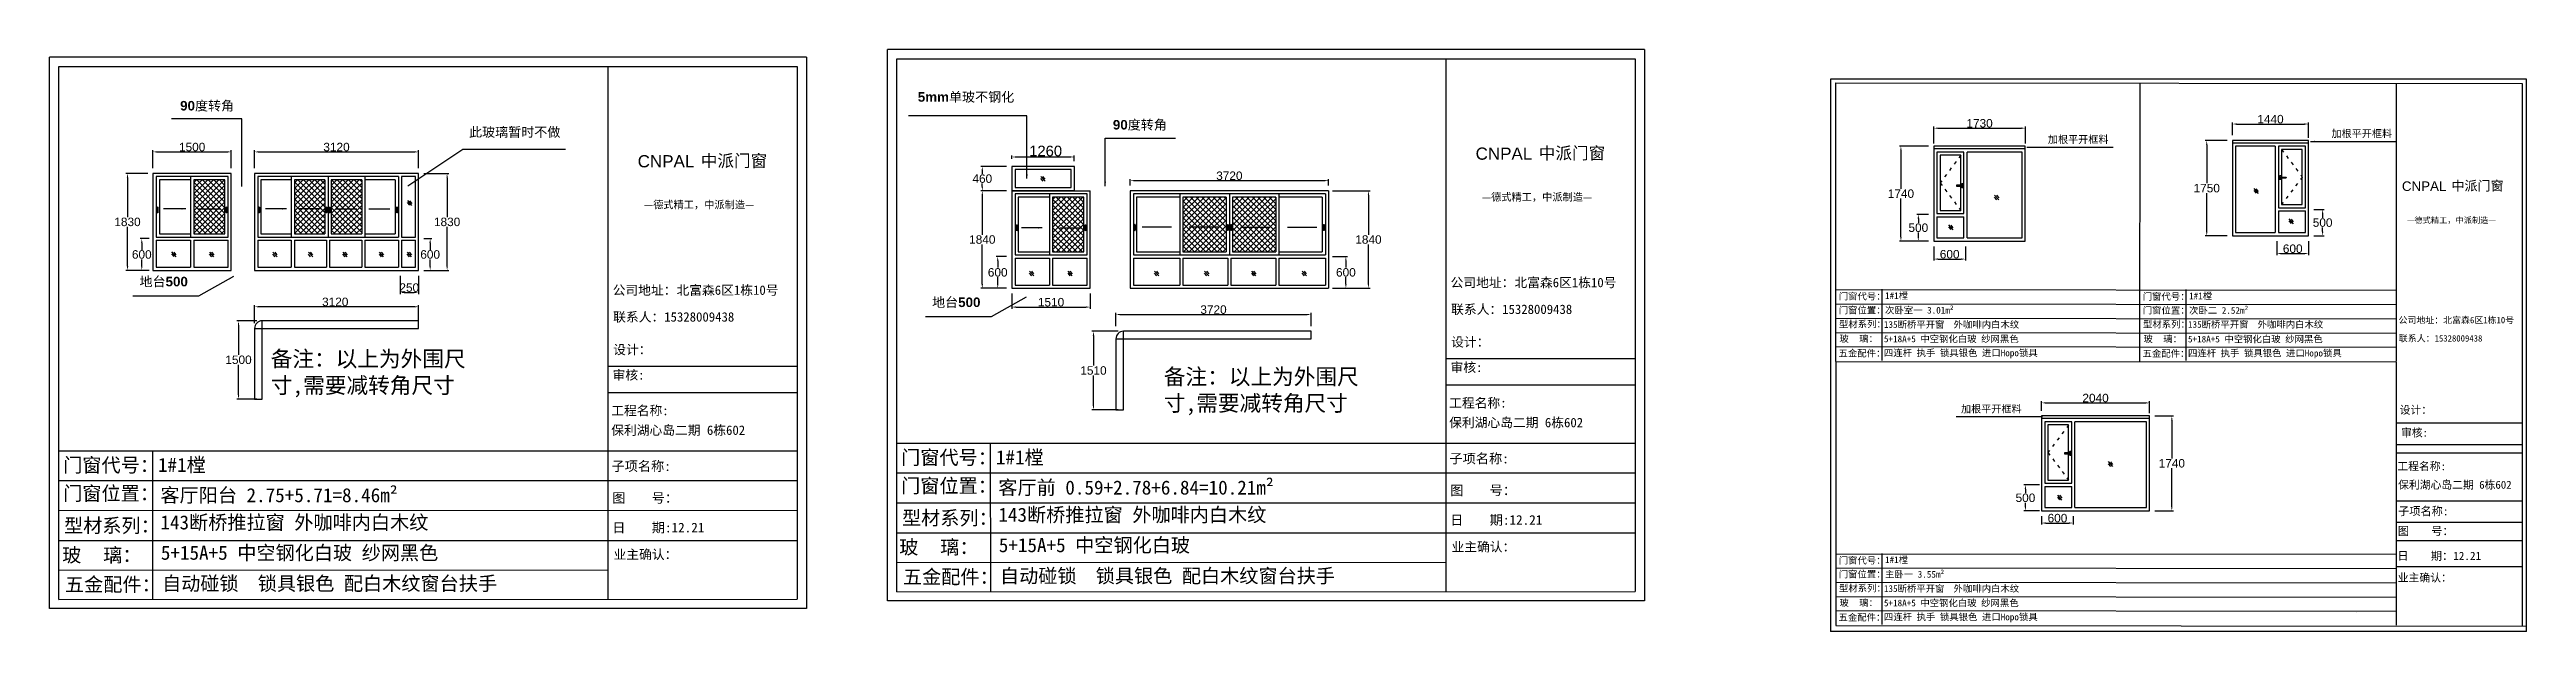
# Model space of a CAD drawing. Header units: inches. Extents: x -138455 to 599497, y -747149 to 13167.
# Drawn here: x 185645 to 232453, y -626098 to -615115 of the extents above; entities that cross this region are included whole.
import ezdxf

# ---------------------------------------------------------------- set-up
doc = ezdxf.new("R2010")
doc.units = ezdxf.units.IN
doc.header["$MEASUREMENT"] = 0
doc.header["$PDMODE"] = 35
doc.header["$PDSIZE"] = -3
doc.linetypes.add('ACAD_ISO03W100', pattern=[30, 12, -18])
doc.layers.add('0 @ 1', color=7, linetype='Continuous')
doc.styles.add('Annotative', font='arialbd.ttf')
doc.styles.add('MtXpl_', font='')
doc.styles.get("Standard").update_dxf_attribs({"font": 'arial.ttf'})
doc.styles.get('MtXpl_').set_extended_font_data('SimSun')
doc.dimstyles.get("Standard").update_dxf_attribs({"dimtxt": 80, "dimasz": 70, "dimexe": 40, "dimexo": 80, "dimgap": 0, "dimtad": 1, "dimtih": 1, "dimtoh": 1, "dimdec": 0, "dimzin": 0, "dimdsep": 46, "dimtxsty": 'Standard', "dimcen": 0.09, "dimadec": 0, "dimazin": 0, "dimtfac": 1, "dimtdec": 0, "dimtofl": 0, "dimtmove": 0, "dimatfit": 3, "dimfxl": 0, "dimtolj": 1, "dimtzin": 0, "dimarcsym": 0})

msp = doc.modelspace()

# ---------------------------------------------------------------- texts
at = {"style": 'MtXpl_'}
for s, height, p in [('中派门窗', 229.91, (213788.1, -617184)), ('中派门窗', 229.91, (197952.8, -617328)), ('—德式精工，中派制造—', 141.486, (212714.6, -617968.5)), ('中派门窗', 180.36, (231036, -617775.9)), ('—德式精工，中派制造—', 141.486, (196879.3, -618112.5)), ('—德式精工，中派制造—', 110.99, (230193.9, -618391.3)), ('公司地址：北富森6区1栋10号', 176.858, (196286.5, -619744)), ('公司地址：北富森6区1栋10号', 176.858, (212121.7, -619600)), ('联系人：15328009438', 176.858, (196296.1, -620249.5)), ('联系人：15328009438', 176.858, (212131.4, -620105.6)), ('公司地址：北富森6区1栋10号', 120.577, (230035.5, -620282)), ('设计：', 176.86, (196296.4, -620865.4)), ('设计：', 176.86, (212131.6, -620721.5)), ('联系人：15328009438', 120.577, (230042, -620626.7)), ('审核:', 176.86, (196285, -621344.9)), ('审核:', 176.86, (212120.3, -621201)), ('工程名称:', 176.86, (196259.2, -622016.2)), ('保利湖心岛二期 6栋602', 176.858, (212094.5, -622243.6)), ('工程名称:', 176.86, (212094.5, -621872.3)), ('设计：', 149.85, (230055.7, -621990.7)), ('保利湖心岛二期 6栋602', 176.858, (196259.2, -622387.5)), ('审核:', 149.85, (230081.6, -622421.2)), ('子项名称:', 182.76, (196264.9, -623070)), ('子项名称:', 182.76, (212100.1, -622926)), ('工程名称:', 149.85, (230012.9, -623054.5)), ('图    号：', 182.76, (196278, -623669.3)), ('图    号：', 182.76, (212113.3, -623525.4)), ('保利湖心岛二期 6栋602', 149.846, (230027.5, -623405)), ('日    期:12.21', 182.755, (212113.9, -624085.3)), ('子项名称:', 154.84, (230028.4, -623905.4)), ('日    期:12.21', 182.755, (196278.6, -624229.2)), ('业主确认：', 176.86, (212138.4, -624589.4)), ('图    号：', 154.84, (230021, -624280.9)), ('业主确认：', 176.86, (196303.1, -624733.3)), ('日    期：12.21', 154.844, (230013.9, -624750.2)), ('业主确认：', 149.85, (230020.5, -625158.5))]:
    msp.add_text(s, height=height, dxfattribs=at).set_placement(p)
for height, p in [(229.91, (196759, -617337.4)), (229.91, (212594.3, -617193.5)), (180.36, (230099.5, -617783.3))]:
    msp.add_text('CNPAL', height=height).set_placement(p)
at = {"layer": '0 @ 1', "style": 'Annotative'}
for s, height, p in [('门窗代号：', 126.53, (219455.7, -619835.8)), ('门窗代号：', 126.53, (225201.3, -619839.9)), ('门窗位置：', 126.53, (219455.7, -620096.5)), ('门窗位置：', 126.53, (225201.3, -620100.5)), ('型材系列：', 126.53, (219461, -620359.8)), ('玻    璃：', 126.53, (219469.9, -620636)), ('型材系列：', 126.53, (225206.6, -620363.9)), ('玻    璃：', 126.53, (225215.5, -620640)), ('五金配件：', 126.53, (219452.6, -620911.1)), ('五金配件：', 126.53, (225198.2, -620915.1)), ('门窗代号：', 265.29, (185903, -623090.4)), ('门窗代号：', 265.29, (201738.3, -622946.4)), ('门窗位置：', 265.29, (185903, -623624.9)), ('门窗位置：', 265.29, (201738.3, -623481)), ('型材系列：', 265.29, (185918.3, -624231.9)), ('型材系列：', 265.29, (201753.6, -624088)), ('玻    璃：', 265.29, (201702.8, -624638.9)), ('玻    璃：', 265.29, (185884.3, -624788.6)), ('门窗代号：', 126.53, (219455.7, -624821.1)), ('五金配件：', 265.29, (185936.7, -625343.9)), ('五金配件：', 265.29, (201772, -625199.9)), ('型材系列：', 126.53, (219461, -625345.1)), ('门窗位置：', 126.53, (219455.7, -625081.8)), ('五金配件：', 126.53, (219452.6, -625896.3)), ('玻    璃：', 126.53, (219469.9, -625621.2))]:
    msp.add_text(s, height=height, dxfattribs=at).set_placement(p)
for s, width, heights, insert, char_height, attachment_point in [('5mm{\\fSimSun|b1|i0|c134|p2;单玻不钢化}', 2149.158, [0], (203874.8, -615918.3), 180.693, 3), ('90{\\fSimSun|b1|i0|c134|p2;度转角}', 1071.124, [0], (188112.8, -616084.1), 180.693, 1), ('90{\\fSimSun|b1|i0|c134|p2;度转角}', 1071.124, [0], (206759.7, -616443.4), 180.693, 3), ('{\\fSimSun|b1|i0|c134|p2;此玻璃暂时不做}', 2854.319, [0], (193572.7, -616580.8), 180.693, 1), ('{\\fSimSun|b1|i0|c134|p2;加根平开框料}', 1639.876, [0], (224555.2, -616741.1), 140, 3), ('{\\fSimSun|b1|i0|c134|p2;加根平开框料}', 1639.876, [0], (229914.7, -616629.8), 140, 3), ('{\\fSimSun|b1|i0|c134|p2;地台}500', 1071.124, [0], (187344.7, -619403.7), 180.693, 1), ('{\\fSimSun|b1|i0|c134|p2;1#1樘}', 4396.385, [0], (220331.9, -619696.4), 126.534, 1), ('{\\fSimSun|b1|i0|c134|p2;1#1樘}', 4396.385, [0], (226077.5, -619700.4), 126.534, 1), ('{\\fSimSun|b1|i0|c134|p2;地台}500', 1071.124, [0], (202322.9, -619794), 180.693, 1), ('{\\fSimSun|b1|i0|c134|p2;次卧室一 3.01m²}', 4396.385, [0], (220332, -619971.4), 126.534, 1), ('{\\fSimSun|b1|i0|c134|p2;次卧二 2.52m²}', 4396.385, [0], (226077.6, -619975.5), 126.534, 1), ('{\\fSimSun|b1|i0|c134|p2;5+18A+5 中空钢化白玻 纱网黑色}', 4396.385, [0], (220311, -620512.4), 126.534, 1), ('{\\fSimSun|b1|i0|c134|p2;135断桥平开窗  外咖啡内白木纹}', 4396.385, [0], (220310.9, -620241), 126.534, 1), ('{\\fSimSun|b1|i0|c134|p2;5+18A+5 中空钢化白玻 纱网黑色}', 4396.385, [0], (226056.6, -620516.4), 126.534, 1), ('{\\fSimSun|b1|i0|c134|p2;135断桥平开窗  外咖啡内白木纹}', 4396.385, [0], (226056.5, -620239.4), 126.534, 1), ('{\\fSimSun|b1|i0|c134|p2;备注：以上为外围尺寸,需要减转角尺寸}', 4252.954, [0], (189824.8, -620802), 300, 1), ('{\\fSimSun|b1|i0|c134|p2;备注：以上为外围尺寸,需要减转角尺寸}', 4252.954, [0], (206702.6, -621138.9), 300, 1), ('{\\fSimSun|b1|i0|c134|p2;四连杆 执手 锁具银色 进口Hopo锁具}', 4396.385, [175.9], (220311.1, -620777.5), 126.534, 1), ('{\\fSimSun|b1|i0|c134|p2;四连杆 执手 锁具银色 进口Hopo锁具}', 4396.385, [175.9], (226056.7, -620781.5), 126.534, 1), ('{\\fSimSun|b1|i0|c134|p2;加根平开框料}', 1639.876, [0], (221767, -621828.3), 140, 1), ('{\\fSimSun|b1|i0|c134|p2;1#1樘}', 4396.385, [0], (187693.7, -622822.4), 265.286, 1), ('{\\fSimSun|b1|i0|c134|p2;1#1樘}', 4396.385, [0], (203529, -622678.5), 265.286, 1), ('{\\fSimSun|b1|i0|c134|p2;客厅阳台 2.75+5.71=8.46m²}', 6376.819, [0], (187739.9, -623393.6), 265.286, 1), ('{\\fSimSun|b1|i0|c134|p2;客厅前 0.59+2.78+6.84=10.21m²}', 6088.27, [0], (203575.2, -623249.7), 265.286, 1), ('{\\fSimSun|b1|i0|c134|p2;143断桥推拉窗 外咖啡内白木纹}', 6156.992, [0], (187740.3, -623907.1), 265.286, 1), ('{\\fSimSun|b1|i0|c134|p2;143断桥推拉窗 外咖啡内白木纹}', 5994.881, [0], (203575.6, -623763.1), 265.286, 1), ('{\\fSimSun|b1|i0|c134|p2;5+15A+5 中空钢化白玻}', 6000.142, [0], (203583.7, -624336.7), 265.286, 1), ('{\\fSimSun|b1|i0|c134|p2;5+15A+5 中空钢化白玻 纱网黑色}', 6000.142, [0], (187748.4, -624480.6), 265.286, 1), ('{\\fSimSun|b1|i0|c134|p2;自动碰锁  锁具银色 配白木纹窗台扶手}', 7204.942, [175.9], (203606.5, -624916.6), 265.286, 1), ('{\\fSimSun|b1|i0|c134|p2;1#1樘}', 4396.385, [0], (220331.9, -624681.6), 126.534, 1), ('{\\fSimSun|b1|i0|c134|p2;自动碰锁  锁具银色 配白木纹窗台扶手}', 12547.153, [175.9], (187771.2, -625060.6), 265.286, 1), ('{\\fSimSun|b1|i0|c134|p2;135断桥平开窗  外咖啡内白木纹}', 4396.385, [0], (220310.9, -625226.2), 126.534, 1), ('{\\fSimSun|b1|i0|c134|p2;主卧一 3.55m²}', 4396.385, [0], (220332, -624956.7), 126.534, 1), ('{\\fSimSun|b1|i0|c134|p2;5+18A+5 中空钢化白玻 纱网黑色}', 4396.385, [0], (220311, -625497.6), 126.534, 1), ('{\\fSimSun|b1|i0|c134|p2;四连杆 执手 锁具银色 进口Hopo锁具}', 4396.385, [175.9], (220311.1, -625762.7), 126.534, 1)]:
    msp.add_mtext_dynamic_manual_height_columns(s, width=width, gutter_width=903.5, heights=heights, dxfattribs=dict(at, insert=insert, char_height=char_height, attachment_point=attachment_point))

# ---------------------------------------------------------------- blocks, each defined once
blk = doc.blocks.new('*D2533')
at = {"color": 0, "lineweight": -2, "transparency": 16777216}
for p, q in [((187600, -617353), (187600, -617016)), ((187680, -617046), (189000, -617046)), ((189080, -617353), (189080, -617016))]:
    blk.add_line(p, q, dxfattribs=at)
at = {"color": 0, "transparency": 16777216}
for points in [[(187680, -617033), (187680, -617060), (187600, -617046)], [(189000, -617033), (189000, -617060), (189080, -617046)]]:
    blk.add_solid(points, dxfattribs=at)
at = {"layer": 'Defpoints', "color": 0, "transparency": 16777216}
for p in [(189080, -617046), (187600, -617453), (189080, -617453)]:
    blk.add_point(p, dxfattribs=at)
at = {"color": 0, "transparency": 16777216, "insert": (188340, -616955), "char_height": 160, "attachment_point": 5}
blk.add_mtext('\\A1;1500', dxfattribs=at)
blk = doc.blocks.new('*D2534')
at = {"color": 0, "lineweight": -2, "transparency": 16777216}
for p, q in [((187500, -617453), (187088, -617453)), ((187118, -617533), (187118, -618277)), ((187118, -619203), (187118, -618460)), ((187500, -619283), (187088, -619283))]:
    blk.add_line(p, q, dxfattribs=at)
at = {"color": 0, "transparency": 16777216}
for points in [[(187105, -617533), (187132, -617533), (187118, -617453)], [(187105, -619203), (187132, -619203), (187118, -619283)]]:
    blk.add_solid(points, dxfattribs=at)
at = {"layer": 'Defpoints', "color": 0, "transparency": 16777216}
for p in [(187600, -617453), (187118, -619283), (187600, -619283)]:
    blk.add_point(p, dxfattribs=at)
at = {"color": 0, "transparency": 16777216, "insert": (187118, -618368), "char_height": 160, "attachment_point": 5}
blk.add_mtext('\\A1;1830', dxfattribs=at)
blk = doc.blocks.new('123as')
at = {"color": 0}
for p, q in [((90189, 51387), (90252, 51462)), ((90194, 51330), (90312, 51470)), ((90251, 51335), (90314, 51410))]:
    blk.add_line(p, q, dxfattribs=at)
blk = doc.blocks.new('*D2535')
at = {"color": 0, "lineweight": -2, "transparency": 16777216}
for p, q in [((189518, -617353), (189518, -617016)), ((189598, -617046), (192538, -617046)), ((192618, -617353), (192618, -617016))]:
    blk.add_line(p, q, dxfattribs=at)
at = {"color": 0, "transparency": 16777216}
for points in [[(189598, -617033), (189598, -617060), (189518, -617046)], [(192538, -617033), (192538, -617060), (192618, -617046)]]:
    blk.add_solid(points, dxfattribs=at)
at = {"layer": 'Defpoints', "color": 0, "transparency": 16777216}
for p in [(192618, -617046), (189518, -617453), (192618, -617453)]:
    blk.add_point(p, dxfattribs=at)
at = {"color": 0, "transparency": 16777216, "insert": (191068, -616955), "char_height": 160, "attachment_point": 5}
blk.add_mtext('\\A1;3120', dxfattribs=at)
blk = doc.blocks.new('*D2536')
at = {"color": 0, "lineweight": -2, "transparency": 16777216}
for p, q in [((192718, -617453), (193188, -617453)), ((193158, -617533), (193158, -618277)), ((193158, -619203), (193158, -618460)), ((192718, -619283), (193188, -619283))]:
    blk.add_line(p, q, dxfattribs=at)
at = {"color": 0, "transparency": 16777216}
for points in [[(193145, -617533), (193171, -617533), (193158, -617453)], [(193145, -619203), (193171, -619203), (193158, -619283)]]:
    blk.add_solid(points, dxfattribs=at)
at = {"layer": 'Defpoints', "color": 0, "transparency": 16777216}
for p in [(192618, -617453), (192618, -619283), (193158, -619283)]:
    blk.add_point(p, dxfattribs=at)
at = {"color": 0, "transparency": 16777216, "insert": (193158, -618368), "char_height": 160, "attachment_point": 5}
blk.add_mtext('\\A1;1830', dxfattribs=at)
blk = doc.blocks.new('*D2537')
at = {"color": 0, "lineweight": -2, "transparency": 16777216}
for p, q in [((192268, -619383), (192268, -619730)), ((192348, -619700), (192538, -619700)), ((192618, -619383), (192618, -619730))]:
    blk.add_line(p, q, dxfattribs=at)
at = {"color": 0, "transparency": 16777216}
for points in [[(192348, -619686), (192348, -619713), (192268, -619700)], [(192538, -619686), (192538, -619713), (192618, -619700)]]:
    blk.add_solid(points, dxfattribs=at)
at = {"layer": 'Defpoints', "color": 0, "transparency": 16777216}
for p in [(192268, -619283), (192618, -619283), (192618, -619700)]:
    blk.add_point(p, dxfattribs=at)
at = {"color": 0, "transparency": 16777216, "insert": (192443, -619608), "char_height": 160, "attachment_point": 5}
blk.add_mtext('\\A1;250', dxfattribs=at)
blk = doc.blocks.new('*D2538')
at = {"color": 0, "lineweight": -2, "transparency": 16777216}
for p, q in [((192718, -618683), (192868, -618683)), ((192838, -618763), (192838, -618892)), ((192838, -619203), (192838, -619075)), ((192718, -619283), (192868, -619283))]:
    blk.add_line(p, q, dxfattribs=at)
at = {"color": 0, "transparency": 16777216}
for points in [[(192824, -618763), (192851, -618763), (192838, -618683)], [(192824, -619203), (192851, -619203), (192838, -619283)]]:
    blk.add_solid(points, dxfattribs=at)
at = {"layer": 'Defpoints', "color": 0, "transparency": 16777216}
for p in [(192618, -618683), (192618, -619283), (192838, -619283)]:
    blk.add_point(p, dxfattribs=at)
at = {"color": 0, "transparency": 16777216, "insert": (192838, -618983), "char_height": 160, "attachment_point": 5}
blk.add_mtext('\\A1;600', dxfattribs=at)
blk = doc.blocks.new('*D2539')
at = {"color": 0, "lineweight": -2, "transparency": 16777216}
for p, q in [((187529, -618683), (187358, -618683)), ((187388, -618763), (187388, -618892)), ((187388, -619203), (187388, -619075)), ((187529, -619283), (187358, -619283))]:
    blk.add_line(p, q, dxfattribs=at)
at = {"color": 0, "transparency": 16777216}
for points in [[(187375, -618763), (187401, -618763), (187388, -618683)], [(187375, -619203), (187401, -619203), (187388, -619283)]]:
    blk.add_solid(points, dxfattribs=at)
at = {"layer": 'Defpoints', "color": 0, "transparency": 16777216}
for p in [(187629, -618683), (187388, -619283), (187629, -619283)]:
    blk.add_point(p, dxfattribs=at)
at = {"color": 0, "transparency": 16777216, "insert": (187388, -618983), "char_height": 160, "attachment_point": 5}
blk.add_mtext('\\A1;600', dxfattribs=at)
blk = doc.blocks.new('*D2540')
at = {"color": 0, "lineweight": -2, "transparency": 16777216}
for p, q in [((203731, -617781), (203242, -617781)), ((203272, -617861), (203272, -618609)), ((203272, -619541), (203272, -618792)), ((203731, -619621), (203242, -619621))]:
    blk.add_line(p, q, dxfattribs=at)
at = {"color": 0, "transparency": 16777216}
for points in [[(203258, -617861), (203285, -617861), (203272, -617781)], [(203258, -619541), (203285, -619541), (203272, -619621)]]:
    blk.add_solid(points, dxfattribs=at)
at = {"layer": 'Defpoints', "color": 0, "transparency": 16777216}
for p in [(203831, -617781), (203272, -619621), (203831, -619621)]:
    blk.add_point(p, dxfattribs=at)
at = {"color": 0, "transparency": 16777216, "insert": (203272, -618701), "char_height": 160, "attachment_point": 5}
blk.add_mtext('\\A1;1840', dxfattribs=at)
blk = doc.blocks.new('*D2541')
at = {"color": 0, "lineweight": -2, "transparency": 16777216}
for p, q in [((203731, -619021), (203533, -619021)), ((203563, -619101), (203563, -619229)), ((203731, -619621), (203533, -619621)), ((203563, -619541), (203563, -619412))]:
    blk.add_line(p, q, dxfattribs=at)
at = {"color": 0, "transparency": 16777216}
for points in [[(203550, -619101), (203577, -619101), (203563, -619021)], [(203550, -619541), (203577, -619541), (203563, -619621)]]:
    blk.add_solid(points, dxfattribs=at)
at = {"layer": 'Defpoints', "color": 0, "transparency": 16777216}
for p in [(203831, -619021), (203563, -619621), (203831, -619621)]:
    blk.add_point(p, dxfattribs=at)
at = {"color": 0, "transparency": 16777216, "insert": (203563, -619321), "char_height": 160, "attachment_point": 5}
blk.add_mtext('\\A1;600', dxfattribs=at)
blk = doc.blocks.new('*D2542')
at = {"color": 0, "lineweight": -2, "transparency": 16777216}
for p, q in [((203831, -617179), (203831, -617112)), ((203911, -617142), (204931, -617142)), ((205011, -617221), (205011, -617112))]:
    blk.add_line(p, q, dxfattribs=at)
at = {"color": 0, "transparency": 16777216}
for points in [[(203911, -617129), (203911, -617155), (203831, -617142)], [(204931, -617129), (204931, -617155), (205011, -617142)]]:
    blk.add_solid(points, dxfattribs=at)
at = {"layer": 'Defpoints', "color": 0, "transparency": 16777216}
for p in [(203831, -617279), (205011, -617142), (205011, -617321)]:
    blk.add_point(p, dxfattribs=at)
at = {"color": 0, "transparency": 16777216, "insert": (204469, -617030), "char_height": 160, "attachment_point": 5}
blk.add_mtext('\\A1;{\\H1.25x;1260}', dxfattribs=at)
blk = doc.blocks.new('*D2543')
at = {"color": 0, "lineweight": -2, "transparency": 16777216}
for p, q in [((203731, -617321), (203242, -617321)), ((203272, -617401), (203272, -617459)), ((203731, -617781), (203242, -617781)), ((203272, -617701), (203272, -617642))]:
    blk.add_line(p, q, dxfattribs=at)
at = {"color": 0, "transparency": 16777216}
for points in [[(203258, -617401), (203285, -617401), (203272, -617321)], [(203258, -617701), (203285, -617701), (203272, -617781)]]:
    blk.add_solid(points, dxfattribs=at)
at = {"layer": 'Defpoints', "color": 0, "transparency": 16777216}
for p in [(203831, -617321), (203272, -617781), (203831, -617781)]:
    blk.add_point(p, dxfattribs=at)
at = {"color": 0, "transparency": 16777216, "insert": (203272, -617551), "char_height": 160, "attachment_point": 5}
blk.add_mtext('\\A1;460', dxfattribs=at)
blk = doc.blocks.new('*D2556')
at = {"color": 0, "lineweight": -2, "transparency": 16777216}
for p, q in [((189519, -620278), (189519, -619940)), ((192539, -619970), (189599, -619970)), ((192619, -620278), (192619, -619940))]:
    blk.add_line(p, q, dxfattribs=at)
at = {"color": 0, "transparency": 16777216}
for points in [[(189599, -619956), (189599, -619983), (189519, -619970)], [(192539, -619956), (192539, -619983), (192619, -619970)]]:
    blk.add_solid(points, dxfattribs=at)
at = {"layer": 'Defpoints', "color": 0, "transparency": 16777216}
for p in [(189519, -619970), (189519, -620378), (192619, -620378)]:
    blk.add_point(p, dxfattribs=at)
at = {"color": 0, "transparency": 16777216, "insert": (191044, -619878), "char_height": 160, "attachment_point": 5}
blk.add_mtext('\\A1;3120', dxfattribs=at)
blk = doc.blocks.new('*D2557')
at = {"color": 0, "lineweight": -2, "transparency": 16777216}
for p, q in [((189562, -620235), (189186, -620235)), ((189216, -620315), (189216, -620880)), ((189216, -621635), (189216, -621063)), ((189562, -621715), (189186, -621715))]:
    blk.add_line(p, q, dxfattribs=at)
at = {"color": 0, "transparency": 16777216}
for points in [[(189203, -620315), (189229, -620315), (189216, -620235)], [(189203, -621635), (189229, -621635), (189216, -621715)]]:
    blk.add_solid(points, dxfattribs=at)
at = {"layer": 'Defpoints', "color": 0, "transparency": 16777216}
for p in [(189216, -620235), (189662, -620235), (189662, -621715)]:
    blk.add_point(p, dxfattribs=at)
at = {"color": 0, "transparency": 16777216, "insert": (189216, -620971), "char_height": 160, "attachment_point": 5}
blk.add_mtext('\\A1;1500', dxfattribs=at)
blk = doc.blocks.new('*D2558')
at = {"color": 0, "lineweight": -2, "transparency": 16777216}
for p, q in [((205796, -620333), (205796, -620086)), ((205876, -620116), (209406, -620116)), ((209486, -620333), (209486, -620086))]:
    blk.add_line(p, q, dxfattribs=at)
at = {"color": 0, "transparency": 16777216}
for points in [[(205876, -620103), (205876, -620129), (205796, -620116)], [(209406, -620103), (209406, -620129), (209486, -620116)]]:
    blk.add_solid(points, dxfattribs=at)
at = {"layer": 'Defpoints', "color": 0, "transparency": 16777216}
for p in [(209486, -620116), (205796, -620433), (209486, -620433)]:
    blk.add_point(p, dxfattribs=at)
at = {"color": 0, "transparency": 16777216, "insert": (207641, -620024), "char_height": 160, "attachment_point": 5}
blk.add_mtext('\\A1;3720', dxfattribs=at)
blk = doc.blocks.new('*D2559')
at = {"color": 0, "lineweight": -2, "transparency": 16777216}
for p, q in [((205839, -620433), (205343, -620433)), ((205373, -620513), (205373, -621081)), ((205373, -621833), (205373, -621265)), ((205839, -621913), (205343, -621913))]:
    blk.add_line(p, q, dxfattribs=at)
at = {"color": 0, "transparency": 16777216}
for points in [[(205359, -620513), (205386, -620513), (205373, -620433)], [(205359, -621833), (205386, -621833), (205373, -621913)]]:
    blk.add_solid(points, dxfattribs=at)
at = {"layer": 'Defpoints', "color": 0, "transparency": 16777216}
for p in [(205939, -620433), (205373, -621913), (205939, -621913)]:
    blk.add_point(p, dxfattribs=at)
at = {"color": 0, "transparency": 16777216, "insert": (205373, -621173), "char_height": 160, "attachment_point": 5}
blk.add_mtext('\\A1;1510', dxfattribs=at)
blk = doc.blocks.new('*D2572')
at = {"color": 0, "lineweight": -2, "transparency": 16777216}
for p, q in [((203831, -619721), (203831, -620006)), ((205311, -619721), (205311, -620006)), ((203911, -619976), (205231, -619976))]:
    blk.add_line(p, q, dxfattribs=at)
at = {"color": 0, "transparency": 16777216}
for points in [[(203911, -619962), (203911, -619989), (203831, -619976)], [(205231, -619962), (205231, -619989), (205311, -619976)]]:
    blk.add_solid(points, dxfattribs=at)
at = {"layer": 'Defpoints', "color": 0, "transparency": 16777216}
for p in [(203831, -619621), (205311, -619621), (205311, -619976)]:
    blk.add_point(p, dxfattribs=at)
at = {"color": 0, "transparency": 16777216, "insert": (204571, -619884), "char_height": 160, "attachment_point": 5}
blk.add_mtext('\\A1;1510', dxfattribs=at)
blk = doc.blocks.new('*D2694')
at = {"color": 0, "lineweight": -2, "transparency": 16777216}
for p, q in [((209889, -619021), (210173, -619021)), ((210143, -619101), (210143, -619229)), ((209889, -619621), (210173, -619621)), ((210143, -619541), (210143, -619412))]:
    blk.add_line(p, q, dxfattribs=at)
at = {"color": 0, "transparency": 16777216}
for points in [[(210129, -619101), (210156, -619101), (210143, -619021)], [(210129, -619541), (210156, -619541), (210143, -619621)]]:
    blk.add_solid(points, dxfattribs=at)
at = {"layer": 'Defpoints', "color": 0, "transparency": 16777216}
for p in [(209789, -619021), (209789, -619621), (210143, -619621)]:
    blk.add_point(p, dxfattribs=at)
at = {"color": 0, "transparency": 16777216, "insert": (210143, -619321), "char_height": 160, "attachment_point": 5}
blk.add_mtext('\\A1;600', dxfattribs=at)
blk = doc.blocks.new('*D2695')
at = {"color": 0, "lineweight": -2, "transparency": 16777216}
for p, q in [((209889, -617781), (210599, -617781)), ((210569, -617861), (210569, -618609)), ((210569, -619541), (210569, -618792)), ((209889, -619621), (210599, -619621))]:
    blk.add_line(p, q, dxfattribs=at)
at = {"color": 0, "transparency": 16777216}
for points in [[(210556, -617861), (210582, -617861), (210569, -617781)], [(210556, -619541), (210582, -619541), (210569, -619621)]]:
    blk.add_solid(points, dxfattribs=at)
at = {"layer": 'Defpoints', "color": 0, "transparency": 16777216}
for p in [(209789, -617781), (209789, -619621), (210569, -619621)]:
    blk.add_point(p, dxfattribs=at)
at = {"color": 0, "transparency": 16777216, "insert": (210569, -618701), "char_height": 160, "attachment_point": 5}
blk.add_mtext('\\A1;1840', dxfattribs=at)
blk = doc.blocks.new('*D2696')
at = {"color": 0, "lineweight": -2, "transparency": 16777216}
for p, q in [((206066, -617681), (206066, -617559)), ((206146, -617589), (209736, -617589)), ((209816, -617681), (209816, -617559))]:
    blk.add_line(p, q, dxfattribs=at)
at = {"color": 0, "transparency": 16777216}
for points in [[(206146, -617576), (206146, -617602), (206066, -617589)], [(209736, -617576), (209736, -617602), (209816, -617589)]]:
    blk.add_solid(points, dxfattribs=at)
at = {"layer": 'Defpoints', "color": 0, "transparency": 16777216}
for p in [(206066, -617781), (209816, -617589), (209816, -617781)]:
    blk.add_point(p, dxfattribs=at)
at = {"color": 0, "transparency": 16777216, "insert": (207941, -617497), "char_height": 160, "attachment_point": 5}
blk.add_mtext('\\A1;3720', dxfattribs=at)
blk = doc.blocks.new('*D2564')
at = {"color": 0, "lineweight": -2, "transparency": 16777216}
for p, q in [((221153, -616940), (220602, -616940)), ((220632, -617020), (220632, -617743)), ((220632, -618650), (220632, -617926)), ((221153, -618730), (220602, -618730))]:
    blk.add_line(p, q, dxfattribs=at)
at = {"color": 0, "transparency": 16777216}
for points in [[(220618, -617020), (220645, -617020), (220632, -616940)], [(220618, -618650), (220645, -618650), (220632, -618730)]]:
    blk.add_solid(points, dxfattribs=at)
at = {"layer": 'Defpoints', "color": 0, "transparency": 16777216}
for p in [(221253, -616940), (220632, -618730), (221253, -618730)]:
    blk.add_point(p, dxfattribs=at)
at = {"color": 0, "transparency": 16777216, "insert": (220632, -617835), "char_height": 160, "attachment_point": 5}
blk.add_mtext('\\A1;1740', dxfattribs=at)
blk = doc.blocks.new('*D2565')
at = {"color": 0, "lineweight": -2, "transparency": 16777216}
for p, q in [((221253, -616890), (221253, -616568)), ((221333, -616598), (222903, -616598)), ((222983, -616890), (222983, -616568))]:
    blk.add_line(p, q, dxfattribs=at)
at = {"color": 0, "transparency": 16777216}
for points in [[(221333, -616585), (221333, -616612), (221253, -616598)], [(222903, -616585), (222903, -616612), (222983, -616598)]]:
    blk.add_solid(points, dxfattribs=at)
at = {"layer": 'Defpoints', "color": 0, "transparency": 16777216}
for p in [(222983, -616598), (221253, -616990), (222983, -616990)]:
    blk.add_point(p, dxfattribs=at)
at = {"color": 0, "transparency": 16777216, "insert": (222118, -616507), "char_height": 160, "attachment_point": 5}
blk.add_mtext('\\A1;1730', dxfattribs=at)
blk = doc.blocks.new('*D2566')
at = {"color": 0, "lineweight": -2, "transparency": 16777216}
for p, q in [((221153, -618225), (220931, -618225)), ((220961, -618305), (220961, -618386)), ((221153, -618730), (220931, -618730)), ((220961, -618650), (220961, -618569))]:
    blk.add_line(p, q, dxfattribs=at)
at = {"color": 0, "transparency": 16777216}
for points in [[(220947, -618305), (220974, -618305), (220961, -618225)], [(220947, -618650), (220974, -618650), (220961, -618730)]]:
    blk.add_solid(points, dxfattribs=at)
at = {"layer": 'Defpoints', "color": 0, "transparency": 16777216}
for p in [(221253, -618225), (220961, -618730), (221253, -618730)]:
    blk.add_point(p, dxfattribs=at)
at = {"color": 0, "transparency": 16777216, "insert": (220961, -618478), "char_height": 160, "attachment_point": 5}
blk.add_mtext('\\A1;500', dxfattribs=at)
blk = doc.blocks.new('*D2560')
at = {"color": 0, "lineweight": -2, "transparency": 16777216}
for p, q in [((221253, -618830), (221253, -619099)), ((221333, -619069), (221773, -619069)), ((221853, -618830), (221853, -619099))]:
    blk.add_line(p, q, dxfattribs=at)
at = {"color": 0, "transparency": 16777216}
for points in [[(221333, -619056), (221333, -619083), (221253, -619069)], [(221773, -619056), (221773, -619083), (221853, -619069)]]:
    blk.add_solid(points, dxfattribs=at)
at = {"layer": 'Defpoints', "color": 0, "transparency": 16777216}
for p in [(221253, -618730), (221853, -618730), (221853, -619069)]:
    blk.add_point(p, dxfattribs=at)
at = {"color": 0, "transparency": 16777216, "insert": (221553, -618978), "char_height": 160, "attachment_point": 5}
blk.add_mtext('\\A1;600', dxfattribs=at)
blk = doc.blocks.new('dzcs')
blk.add_lwpolyline([(142096, -3328), (142196, -3328, 0.414214), (142206, -3318), (142206, -3318, 0.414214), (142196, -3308), (142096, -3308, 0.414214), (142086, -3318), (142086, -3318, 0.414214)], format="xyb", close=True)
blk.add_lwpolyline([(142182, -3328), (142182, -3342, 0.414214), (142196, -3355), (142196, -3355, 0.414214), (142209, -3342), (142209, -3294, 0.414214), (142196, -3280), (142196, -3280, 0.414214), (142182, -3294), (142182, -3308)], format="xyb")
blk = doc.blocks.new('*D2567')
at = {"color": 0, "lineweight": -2, "transparency": 16777216}
for p, q in [((228436, -618131), (228631, -618131)), ((228601, -618211), (228601, -618289)), ((228436, -618631), (228631, -618631)), ((228601, -618551), (228601, -618472))]:
    blk.add_line(p, q, dxfattribs=at)
at = {"color": 0, "transparency": 16777216}
for points in [[(228588, -618211), (228615, -618211), (228601, -618131)], [(228588, -618551), (228615, -618551), (228601, -618631)]]:
    blk.add_solid(points, dxfattribs=at)
at = {"layer": 'Defpoints', "color": 0, "transparency": 16777216}
for p in [(228336, -618131), (228336, -618631), (228601, -618631)]:
    blk.add_point(p, dxfattribs=at)
at = {"color": 0, "transparency": 16777216, "insert": (228601, -618381), "char_height": 160, "attachment_point": 5}
blk.add_mtext('\\A1;500', dxfattribs=at)
blk = doc.blocks.new('*D2561')
at = {"color": 0, "lineweight": -2, "transparency": 16777216}
for p, q in [((227736, -618731), (227736, -618995)), ((228336, -618731), (228336, -618995)), ((227816, -618965), (228256, -618965))]:
    blk.add_line(p, q, dxfattribs=at)
at = {"color": 0, "transparency": 16777216}
for points in [[(227816, -618952), (227816, -618979), (227736, -618965)], [(228256, -618952), (228256, -618979), (228336, -618965)]]:
    blk.add_solid(points, dxfattribs=at)
at = {"layer": 'Defpoints', "color": 0, "transparency": 16777216}
for p in [(227736, -618631), (228336, -618631), (228336, -618965)]:
    blk.add_point(p, dxfattribs=at)
at = {"color": 0, "transparency": 16777216, "insert": (228036, -618874), "char_height": 160, "attachment_point": 5}
blk.add_mtext('\\A1;600', dxfattribs=at)
blk = doc.blocks.new('*D2568')
at = {"color": 0, "lineweight": -2, "transparency": 16777216}
for p, q in [((226896, -616731), (226896, -616490)), ((226976, -616520), (228256, -616520)), ((228336, -616781), (228336, -616490))]:
    blk.add_line(p, q, dxfattribs=at)
at = {"color": 0, "transparency": 16777216}
for points in [[(226976, -616507), (226976, -616533), (226896, -616520)], [(228256, -616507), (228256, -616533), (228336, -616520)]]:
    blk.add_solid(points, dxfattribs=at)
at = {"layer": 'Defpoints', "color": 0, "transparency": 16777216}
for p in [(226896, -616831), (228336, -616520), (228336, -616881)]:
    blk.add_point(p, dxfattribs=at)
at = {"color": 0, "transparency": 16777216, "insert": (227616, -616428), "char_height": 160, "attachment_point": 5}
blk.add_mtext('\\A1;1440', dxfattribs=at)
blk = doc.blocks.new('*D2569')
at = {"color": 0, "lineweight": -2, "transparency": 16777216}
for p, q in [((226796, -616831), (226381, -616831)), ((226411, -616911), (226411, -617639)), ((226411, -618551), (226411, -617822)), ((226796, -618631), (226381, -618631))]:
    blk.add_line(p, q, dxfattribs=at)
at = {"color": 0, "transparency": 16777216}
for points in [[(226398, -616911), (226424, -616911), (226411, -616831)], [(226398, -618551), (226424, -618551), (226411, -618631)]]:
    blk.add_solid(points, dxfattribs=at)
at = {"layer": 'Defpoints', "color": 0, "transparency": 16777216}
for p in [(226896, -616831), (226411, -618631), (226896, -618631)]:
    blk.add_point(p, dxfattribs=at)
at = {"color": 0, "transparency": 16777216, "insert": (226411, -617731), "char_height": 160, "attachment_point": 5}
blk.add_mtext('\\A1;1750', dxfattribs=at)
blk = doc.blocks.new('*D2562')
at = {"color": 0, "lineweight": -2, "transparency": 16777216}
for p, q in [((225430, -622031), (225781, -622031)), ((225751, -622111), (225751, -622835)), ((225751, -623741), (225751, -623018)), ((225430, -623821), (225781, -623821))]:
    blk.add_line(p, q, dxfattribs=at)
at = {"color": 0, "transparency": 16777216}
for points in [[(225738, -622111), (225765, -622111), (225751, -622031)], [(225738, -623741), (225765, -623741), (225751, -623821)]]:
    blk.add_solid(points, dxfattribs=at)
at = {"layer": 'Defpoints', "color": 0, "transparency": 16777216}
for p in [(225330, -622031), (225330, -623821), (225751, -623821)]:
    blk.add_point(p, dxfattribs=at)
at = {"color": 0, "transparency": 16777216, "insert": (225751, -622926), "char_height": 160, "attachment_point": 5}
blk.add_mtext('\\A1;1740', dxfattribs=at)
blk = doc.blocks.new('*D2570')
at = {"color": 0, "lineweight": -2, "transparency": 16777216}
for p, q in [((223290, -621931), (223290, -621754)), ((223370, -621784), (225250, -621784)), ((225330, -621981), (225330, -621754))]:
    blk.add_line(p, q, dxfattribs=at)
at = {"color": 0, "transparency": 16777216}
for points in [[(223370, -621771), (223370, -621798), (223290, -621784)], [(225250, -621771), (225250, -621798), (225330, -621784)]]:
    blk.add_solid(points, dxfattribs=at)
at = {"layer": 'Defpoints', "color": 0, "transparency": 16777216}
for p in [(223290, -622031), (225330, -621784), (225330, -622081)]:
    blk.add_point(p, dxfattribs=at)
at = {"color": 0, "transparency": 16777216, "insert": (224310, -621693), "char_height": 160, "attachment_point": 5}
blk.add_mtext('\\A1;2040', dxfattribs=at)
blk = doc.blocks.new('*D2571')
at = {"color": 0, "lineweight": -2, "transparency": 16777216}
for p, q in [((223290, -623921), (223290, -624082)), ((223890, -623921), (223890, -624082)), ((223370, -624052), (223810, -624052))]:
    blk.add_line(p, q, dxfattribs=at)
at = {"color": 0, "transparency": 16777216}
for points in [[(223370, -624039), (223370, -624065), (223290, -624052)], [(223810, -624039), (223810, -624065), (223890, -624052)]]:
    blk.add_solid(points, dxfattribs=at)
at = {"layer": 'Defpoints', "color": 0, "transparency": 16777216}
for p in [(223290, -623821), (223890, -623821), (223890, -624052)]:
    blk.add_point(p, dxfattribs=at)
at = {"color": 0, "transparency": 16777216, "insert": (223590, -623960), "char_height": 160, "attachment_point": 5}
blk.add_mtext('\\A1;600', dxfattribs=at)
blk = doc.blocks.new('*D2563')
at = {"color": 0, "lineweight": -2, "transparency": 16777216}
for p, q in [((223250, -623331), (222955, -623331)), ((222985, -623411), (222985, -623485)), ((223250, -623821), (222955, -623821)), ((222985, -623741), (222985, -623668))]:
    blk.add_line(p, q, dxfattribs=at)
at = {"color": 0, "transparency": 16777216}
for points in [[(222971, -623411), (222998, -623411), (222985, -623331)], [(222971, -623741), (222998, -623741), (222985, -623821)]]:
    blk.add_solid(points, dxfattribs=at)
at = {"layer": 'Defpoints', "color": 0, "transparency": 16777216}
for p in [(223350, -623331), (222985, -623821), (223350, -623821)]:
    blk.add_point(p, dxfattribs=at)
at = {"color": 0, "transparency": 16777216, "insert": (222985, -623576), "char_height": 160, "attachment_point": 5}
blk.add_mtext('\\A1;500', dxfattribs=at)

# ---------------------------------------------------------------- dimensions: what is measured, and where the dimension line sits
for base, p1, p2, picture, middle in [((222982.8, -616598.4), (221252.8, -616989.6), (222982.8, -616989.6), '*D2565', (222117.8, -616506.6)), ((228336.3, -616520), (226896.3, -616830.6), (228336.3, -616880.6), '*D2568', (227616.3, -616428.3)), ((228336.3, -618965.5), (227736.3, -618630.6), (228336.3, -618630.6), '*D2561', (228036.3, -618873.8)), ((225330.3, -621784.3), (223290.3, -622031.3), (225330.3, -622081.3), '*D2570', (224310.3, -621692.6)), ((223890.3, -624052.2), (223290.3, -623821.3), (223890.3, -623821.3), '*D2571', (223590.3, -623960.5))]:
    dim = msp.add_linear_dim(base=base, p1=p1, p2=p2, dimstyle='Standard', override={"dimtxt": 160, "dimasz": 80, "dimexe": 30, "dimexo": 100, "dimgap": 10, "dimfxl": 100})
    dim.commit()
    dim.dimension.update_dxf_attribs({"geometry": picture, "text_midpoint": middle})
for base, p1, p2, text, picture, middle in [((189080.1, -617046.3), (187600.1, -617453.3), (189080.1, -617453.3), '1500', '*D2533', (188340.1, -616954.6)), ((192618.5, -617046.3), (189518.5, -617453.3), (192618.5, -617453.3), '3120', '*D2535', (191068.5, -616954.6)), ((209816.2, -617588.9), (206066.2, -617780.6), (209816.2, -617780.6), '3720', '*D2696', (207941.2, -617497.2)), ((209486, -620115.9), (205796, -620432.9), (209486, -620432.9), '3720', '*D2558', (207641, -620024.2))]:
    dim = msp.add_linear_dim(base=base, p1=p1, p2=p2, text=text, dimstyle='Standard', override={"dimtxt": 160, "dimasz": 80, "dimexe": 30, "dimexo": 100, "dimgap": 10, "dimfxl": 100})
    dim.commit()
    dim.dimension.update_dxf_attribs({"geometry": picture, "text_midpoint": middle})
for base, p1, p2, text, picture, middle in [((205011.5, -617141.9), (203831.5, -617278.6), (205011.5, -617320.6), '{\\H1.25x;1260}', '*D2542', (204469.3, -617141.9)), ((192618.5, -619699.7), (192268.5, -619283.3), (192618.5, -619283.3), '250', '*D2537', (192443.5, -619699.7)), ((205311.5, -619975.6), (203831.5, -619620.6), (205311.5, -619620.6), '1510', '*D2572', (204571.5, -619975.6))]:
    dim = msp.add_linear_dim(base=base, p1=p1, p2=p2, text=text, dimstyle='Standard', override={"dimtxt": 160, "dimasz": 80, "dimexe": 30, "dimexo": 100, "dimgap": 10, "dimfxl": 100})
    dim.commit()
    dim.dimension.update_dxf_attribs({"geometry": picture, "text_midpoint": middle, "dimtype": 160})
for base, p1, p2, text, picture, middle in [((226410.9, -618630.6), (226896.3, -616830.6), (226896.3, -618630.6), '1750', '*D2569', (226410.9, -617730.6)), ((203271.5, -617780.6), (203831.5, -617320.6), (203831.5, -617780.6), '460', '*D2543', (203271.5, -617550.6)), ((220631.7, -618729.6), (221252.8, -616939.6), (221252.8, -618729.6), '1740', '*D2564', (220631.7, -617834.6)), ((210569, -619620.6), (209788.7, -617780.6), (209788.7, -619620.6), '1840', '*D2695', (210569, -618700.6)), ((220960.7, -618729.6), (221252.8, -618225.5), (221252.8, -618729.6), '500', '*D2566', (220960.7, -618477.5)), ((205372.5, -621912.9), (205939, -620432.9), (205939, -621912.9), '1510', '*D2559', (205372.5, -621172.9)), ((225751.3, -623821.3), (225330.3, -622031.3), (225330.3, -623821.3), '1740', '*D2562', (225751.3, -622926.3)), ((222984.7, -623821.3), (223350.3, -623331.3), (223350.3, -623821.3), '500', '*D2563', (222984.7, -623576.3))]:
    dim = msp.add_linear_dim(base=base, p1=p1, p2=p2, angle=90, text=text, dimstyle='Standard', override={"dimtxt": 160, "dimasz": 80, "dimexe": 30, "dimexo": 100, "dimgap": 10, "dimfxl": 100})
    dim.commit()
    dim.dimension.update_dxf_attribs({"geometry": picture, "text_midpoint": middle})
for base, p1, p2, picture, middle in [((187118.3, -619283.3), (187600.1, -617453.3), (187600.1, -619283.3), '*D2534', (187118.3, -618368.3)), ((193158, -619283.3), (192618.5, -617453.3), (192618.5, -619283.3), '*D2536', (193158, -618368.3)), ((203271.5, -619620.6), (203831.5, -617780.6), (203831.5, -619620.6), '*D2540', (203271.5, -618700.6)), ((228601.3, -618630.6), (228336.3, -618130.6), (228336.3, -618630.6), '*D2567', (228601.3, -618380.6)), ((192837.6, -619283.3), (192618.5, -618683.3), (192618.5, -619283.3), '*D2538', (192837.6, -618983.3)), ((203563.2, -619620.6), (203831.5, -619020.6), (203831.5, -619620.6), '*D2541', (203563.2, -619320.6)), ((210142.8, -619620.6), (209788.7, -619020.6), (209788.7, -619620.6), '*D2694', (210142.8, -619320.6))]:
    dim = msp.add_linear_dim(base=base, p1=p1, p2=p2, angle=90, dimstyle='Standard', override={"dimtxt": 160, "dimasz": 80, "dimexe": 30, "dimexo": 100, "dimgap": 10, "dimfxl": 100})
    dim.commit()
    dim.dimension.update_dxf_attribs({"geometry": picture, "text_midpoint": middle})
dim = msp.add_linear_dim(base=(187387.9, -619283.3), p1=(187629.3, -618683.3), p2=(187629.3, -619283.3), angle=90, dimstyle='Standard', override={"dimtxt": 160, "dimasz": 80, "dimexe": 30, "dimexo": 100, "dimgap": 10, "dimfxl": 100})
dim.commit()
dim.dimension.update_dxf_attribs({"geometry": '*D2539', "text_midpoint": (187387.9, -618983.3), "dimtype": 160})
dim = msp.add_linear_dim(base=(221852.8, -619069.2), p1=(221252.8, -618729.6), p2=(221852.8, -618729.6), dimstyle='Standard', override={"dimtxt": 160, "dimasz": 80, "dimexe": 30, "dimexo": 100, "dimgap": 10, "dimfxl": 100})
dim.commit()
dim.dimension.update_dxf_attribs({"geometry": '*D2560', "text_midpoint": (221552.8, -619069.2), "dimtype": 160})
for base, p1, p2, angle, text, picture, middle in [((189518.8, -619969.6), (192618.8, -620377.5), (189518.8, -620377.5), 180, '3120', '*D2556', (191044.4, -619969.6)), ((189215.9, -620234.5), (189661.8, -621714.5), (189661.8, -620234.5), 90, '1500', '*D2557', (189215.9, -620971.2))]:
    dim = msp.add_linear_dim(base=base, p1=p1, p2=p2, angle=angle, text=text, dimstyle='Standard', override={"dimtxt": 160, "dimasz": 80, "dimexe": 30, "dimexo": 100, "dimgap": 10, "dimfxl": 100})
    dim.commit()
    dim.dimension.update_dxf_attribs({"geometry": picture, "text_midpoint": middle, "dimtype": 160})

# ---------------------------------------------------------------- hatches: boundary and pattern name
h = msp.add_hatch()
h.set_pattern_fill('ANSI37', color=256, scale=600)
h.paths.add_polyline_path([(188960.1, -617573.3), (188370.1, -617573.3), (188370.1, -618593.3), (188960.1, -618593.3)])
h = msp.add_hatch()
h.set_pattern_fill('ANSI37', color=256, scale=600)
h.paths.add_polyline_path([(190273.5, -617573.3), (190273.5, -618593.3), (190848.5, -618593.3), (190848.5, -617573.3)])
h.paths.add_polyline_path([(190968.5, -617573.3), (190968.5, -618593.3), (191543.5, -618593.3), (191543.5, -617573.3)])
h = msp.add_hatch()
h.set_pattern_fill('ANSI37', color=256, scale=600)
h.paths.add_polyline_path([(205191.5, -617900.6), (204601.5, -617900.6), (204601.5, -618930.6), (205191.5, -618930.6)])
h = msp.add_hatch()
h.set_pattern_fill('ANSI37', color=256, scale=600)
h.set_pattern_definition([(45, (-93624.04, 1447.94), (-53.0330086, 53.0330086), []), (135, (-93624.04, 1447.94), (-53.0330086, -53.0330086), [])])
h.paths.add_polyline_path([(207881.2, -617900.6), (207063.7, -617900.6), (207063.7, -618930.6), (207881.2, -618930.6)])
h.paths.add_polyline_path([(208001.2, -618930.6), (208818.7, -618930.6), (208818.7, -617900.6), (208001.2, -617900.6)])

# ---------------------------------------------------------------- linework, layer by layer
for p, q in [((199948.7, -615258.6), (185644.9, -615258.6)), ((185644.9, -625664.3), (185644.9, -615258.6)), ((185821.8, -615434.9), (199772.4, -615434.9)), ((185821.8, -625497.5), (185821.8, -615434.9)), ((196194.4, -615434.9), (196194.4, -625488.2)), ((199772.4, -615434.9), (199772.4, -625487.6)), ((199948.7, -615258.6), (199948.7, -625664.3)), ((215783.9, -615114.6), (201480.2, -615114.6)), ((201480.2, -625520.4), (201480.2, -615114.6)), ((201657, -615290.9), (215607.7, -615290.9)), ((201657, -625353.6), (201657, -615290.9)), ((212029.7, -615290.9), (212029.7, -625344.3)), ((215607.7, -615290.9), (215607.7, -625343.7)), ((215783.9, -615114.6), (215783.9, -625520.4)), ((219304.1, -615670), (219304.1, -621103.3)), ((232453.1, -615670), (219304.1, -615670)), ((219404, -621003.4), (219404.1, -615740.9)), ((219404.1, -615740.9), (232369.2, -615754)), ((225148.7, -621007.7), (225152.4, -615746.3)), ((229991.7, -615754), (229991.6, -620995.8)), ((232369.2, -615754), (232371.2, -621012.6)), ((232453.1, -621112.7), (232453.1, -615670)), ((226896.3, -616830.6), (226896.3, -618630.6)), ((228336.3, -616830.6), (226896.3, -616830.6)), ((228336.3, -616880.6), (226896.3, -616880.6)), ((228336.3, -618630.6), (228336.3, -616830.6)), ((221252.8, -616939.6), (221252.8, -618729.6)), ((222982.8, -616939.6), (221252.8, -616939.6)), ((222982.8, -616989.6), (221252.8, -616989.6)), ((221822.8, -617049.6), (221312.8, -617049.6)), ((221312.8, -617049.6), (221312.8, -618209.6)), ((221762.8, -617109.6), (221372.8, -617109.6)), ((221372.8, -617109.6), (221372.8, -618149.6)), ((221762.8, -618149.6), (221762.8, -617109.6)), ((221822.8, -618209.6), (221822.8, -617049.6)), ((222922.8, -617049.6), (221882.8, -617049.6)), ((221882.8, -618669.6), (221882.8, -617049.6)), ((222922.8, -618669.6), (222922.8, -617049.6)), ((222982.8, -618729.6), (222982.8, -616939.6)), ((227706.3, -616940.6), (226956.3, -616940.6)), ((226956.3, -616940.6), (226956.3, -618570.6)), ((227706.3, -616940.6), (227706.3, -618570.6)), ((228276.3, -616940.6), (227766.3, -616940.6)), ((227766.3, -616940.6), (227766.3, -618100.6)), ((228216.3, -617000.6), (227826.3, -617000.6)), ((227826.3, -617000.6), (227826.3, -618040.6)), ((228216.3, -618040.6), (228216.3, -617000.6)), ((228276.3, -618100.6), (228276.3, -616940.6)), ((189080.1, -617453.3), (187600.1, -617453.3)), ((187600.1, -617453.3), (187600.1, -619283.3)), ((189020.1, -617513.3), (187660.1, -617513.3)), ((187660.1, -617513.3), (187660.1, -618653.3)), ((187720.1, -617573.3), (187720.1, -618593.3)), ((188310.1, -617573.3), (187720.1, -617573.3)), ((188310.1, -617513.3), (188310.1, -618653.3)), ((188370.1, -617573.3), (188370.1, -618593.3)), ((188960.1, -617573.3), (188370.1, -617573.3)), ((188960.1, -618593.3), (188960.1, -617573.3)), ((189020.1, -618653.3), (189020.1, -617513.3)), ((189080.1, -619283.3), (189080.1, -617453.3)), ((192618.5, -617453.3), (189518.5, -617453.3)), ((189518.5, -617453.3), (189518.5, -619283.3)), ((189578.5, -617513.3), (189578.5, -618653.3)), ((192238.5, -617513.3), (189578.5, -617513.3)), ((189638.5, -617573.3), (189638.5, -618593.3)), ((190213.5, -617573.3), (189638.5, -617573.3)), ((190213.5, -617513.3), (190213.5, -618653.3)), ((190273.5, -617573.3), (190273.5, -618593.3)), ((190848.5, -617573.3), (190273.5, -617573.3)), ((190848.5, -617573.3), (190848.5, -618593.3)), ((190908.5, -617513.3), (190908.5, -618653.3)), ((190968.5, -617573.3), (190968.5, -618593.3)), ((191543.5, -617573.3), (190968.5, -617573.3)), ((191543.5, -617573.3), (191543.5, -618593.3)), ((191603.5, -617513.3), (191603.5, -618653.3)), ((192178.5, -617573.3), (191603.5, -617573.3)), ((192178.5, -617573.3), (192178.5, -618593.3)), ((192238.5, -617513.3), (192238.5, -618653.3)), ((192558.5, -617513.3), (192298.5, -617513.3)), ((192298.5, -617513.3), (192298.5, -618653.3)), ((192558.5, -618653.3), (192558.5, -617513.3)), ((192618.5, -619283.3), (192618.5, -617453.3)), ((205011.5, -617780.6), (203831.5, -617780.6)), ((203831.5, -617780.6), (203831.5, -619620.6)), ((203891.5, -617840.6), (203891.5, -618990.6)), ((204601.5, -617840.6), (203891.5, -617840.6)), ((204541.5, -617840.6), (204541.5, -618990.6)), ((205251.5, -617840.6), (204601.5, -617840.6)), ((205011.5, -617780.6), (205311.5, -617780.6)), ((205251.5, -618990.6), (205251.5, -617840.6)), ((205311.5, -619620.6), (205311.5, -617780.6)), ((209816.2, -617780.6), (206066.2, -617780.6)), ((206066.2, -617780.6), (206066.2, -619620.6)), ((209756.2, -617840.6), (206126.2, -617840.6)), ((206126.2, -617840.6), (206126.2, -618990.6)), ((207003.7, -617840.6), (207003.7, -618990.6)), ((207941.2, -617840.6), (207941.2, -618990.6)), ((208878.7, -617840.6), (208878.7, -618990.6)), ((209756.2, -617840.6), (209756.2, -618990.6)), ((209816.2, -617780.6), (209816.2, -619620.6)), ((203951.5, -617900.6), (203951.5, -618930.6)), ((204541.5, -617900.6), (203951.5, -617900.6)), ((204601.5, -617900.6), (204601.5, -618930.6)), ((205191.5, -617900.6), (204601.5, -617900.6)), ((205191.5, -618930.6), (205191.5, -617900.6)), ((207003.7, -617900.6), (206186.2, -617900.6)), ((206186.2, -617900.6), (206186.2, -618930.6)), ((207881.2, -617900.6), (207063.7, -617900.6)), ((207063.7, -617900.6), (207063.7, -618930.6)), ((207881.2, -617900.6), (207881.2, -618930.6)), ((208818.7, -617900.6), (208001.2, -617900.6)), ((208001.2, -617900.6), (208001.2, -618930.6)), ((208818.7, -617900.6), (208818.7, -618930.6)), ((209696.2, -617900.6), (208878.7, -617900.6)), ((209696.2, -617900.6), (209696.2, -618930.6)), ((221312.8, -618209.6), (221822.8, -618209.6)), ((221312.8, -618269.6), (221312.8, -618669.6)), ((221312.8, -618269.6), (221822.8, -618269.6)), ((221372.8, -618149.6), (221762.8, -618149.6)), ((221822.8, -618669.6), (221822.8, -618269.6)), ((227766.3, -618100.6), (228276.3, -618100.6)), ((227766.3, -618160.6), (228276.3, -618160.6)), ((227766.3, -618160.6), (227766.3, -618570.6)), ((227826.3, -618040.6), (228216.3, -618040.6)), ((228276.3, -618570.6), (228276.3, -618160.6)), ((187660.1, -618653.3), (189020.1, -618653.3)), ((187660.1, -618713.3), (188310.1, -618713.3)), ((187660.1, -618713.3), (187660.1, -619223.3)), ((187720.1, -618593.3), (188310.1, -618593.3)), ((188310.1, -618713.3), (188310.1, -619223.3)), ((188370.1, -618593.3), (188960.1, -618593.3)), ((188370.1, -618713.3), (188370.1, -619223.3)), ((188370.1, -618713.3), (189020.1, -618713.3)), ((189020.1, -619223.3), (189020.1, -618713.3)), ((189578.5, -618653.3), (192238.5, -618653.3)), ((189578.5, -618713.3), (190213.5, -618713.3)), ((189578.5, -618713.3), (189578.5, -619223.3)), ((189638.5, -618593.3), (190213.5, -618593.3)), ((190213.5, -618713.3), (190213.5, -619223.3)), ((190273.5, -618593.3), (190848.5, -618593.3)), ((190273.5, -618713.3), (190273.5, -619223.3)), ((190273.5, -618713.3), (190878.5, -618713.3)), ((190878.5, -618713.3), (190878.5, -619223.3)), ((190938.5, -618713.3), (190938.5, -619223.3)), ((190938.5, -618713.3), (191543.5, -618713.3)), ((190968.5, -618593.3), (191543.5, -618593.3)), ((191543.5, -618713.3), (191543.5, -619223.3)), ((191603.5, -618593.3), (192178.5, -618593.3)), ((191603.5, -618713.3), (191603.5, -619223.3)), ((191603.5, -618713.3), (192238.5, -618713.3)), ((192238.5, -618713.3), (192238.5, -619223.3)), ((192298.5, -618653.3), (192558.5, -618653.3)), ((192298.5, -618713.3), (192298.5, -619223.3)), ((192298.5, -618713.3), (192558.5, -618713.3)), ((192558.5, -619223.3), (192558.5, -618713.3)), ((221252.8, -618729.6), (222982.8, -618729.6)), ((221312.8, -618669.6), (221822.8, -618669.6)), ((221882.8, -618669.6), (222922.8, -618669.6)), ((226896.3, -618630.6), (228336.3, -618630.6)), ((226956.3, -618570.6), (227706.3, -618570.6)), ((227766.3, -618570.6), (228276.3, -618570.6)), ((187660.1, -619223.3), (188310.1, -619223.3)), ((188370.1, -619223.3), (189020.1, -619223.3)), ((189578.5, -619223.3), (190213.5, -619223.3)), ((190273.5, -619223.3), (190878.5, -619223.3)), ((190938.5, -619223.3), (191543.5, -619223.3)), ((191603.5, -619223.3), (192238.5, -619223.3)), ((192298.5, -619223.3), (192558.5, -619223.3)), ((203891.5, -618990.6), (204601.5, -618990.6)), ((203891.5, -619050.6), (203891.5, -619560.6)), ((203891.5, -619050.6), (204541.5, -619050.6)), ((203951.5, -618930.6), (204541.5, -618930.6)), ((204541.5, -619050.6), (204541.5, -619560.6)), ((204601.5, -618930.6), (205191.5, -618930.6)), ((204601.5, -618990.6), (205251.5, -618990.6)), ((204601.5, -619050.6), (204601.5, -619560.6)), ((204601.5, -619050.6), (205251.5, -619050.6)), ((205251.5, -619560.6), (205251.5, -619050.6)), ((206126.2, -618990.6), (207003.7, -618990.6)), ((206126.2, -619050.6), (206126.2, -619560.6)), ((206126.2, -619050.6), (207003.7, -619050.6)), ((206186.2, -618930.6), (207003.7, -618930.6)), ((207003.7, -618990.6), (208878.7, -618990.6)), ((207003.7, -619050.6), (207003.7, -619560.6)), ((207063.7, -618930.6), (207881.2, -618930.6)), ((207063.7, -619050.6), (207063.7, -619560.6)), ((207063.7, -619050.6), (207911.2, -619050.6)), ((207911.2, -619050.6), (207911.2, -619560.6)), ((207971.2, -619050.6), (208818.7, -619050.6)), ((207971.2, -619050.6), (207971.2, -619560.6)), ((208001.2, -618930.6), (208818.7, -618930.6)), ((208818.7, -619050.6), (208818.7, -619560.6)), ((208878.7, -618930.6), (209696.2, -618930.6)), ((208878.7, -618990.6), (209756.2, -618990.6)), ((208878.7, -619050.6), (209756.2, -619050.6)), ((208878.7, -619050.6), (208878.7, -619560.6)), ((209756.2, -619050.6), (209756.2, -619560.6)), ((187600.1, -619283.3), (189080.1, -619283.3)), ((189518.5, -619283.3), (192618.5, -619283.3)), ((203831.5, -619620.6), (205311.5, -619620.6)), ((203891.5, -619560.6), (204541.5, -619560.6)), ((204601.5, -619560.6), (205251.5, -619560.6)), ((206066.2, -619620.6), (209816.2, -619620.6)), ((206126.2, -619560.6), (207003.7, -619560.6)), ((207063.7, -619560.6), (207911.2, -619560.6)), ((207971.2, -619560.6), (208818.7, -619560.6)), ((208878.7, -619560.6), (209756.2, -619560.6)), ((219404.1, -619646.3), (229991.6, -619657.6)), ((220268.9, -619639.7), (220269.2, -620980.9)), ((226014.5, -619643.7), (226014.8, -620985)), ((219404.1, -619913.8), (229991.6, -619925)), ((219404.1, -620183.1), (229991.6, -620194.4)), ((219404, -620454.5), (229991.6, -620465.7)), ((196194.4, -621091.7), (199772.4, -621091.7)), ((212029.7, -620947.8), (215607.7, -620947.8)), ((219304.1, -621103.3), (219304.1, -626098)), ((219404, -620719.4), (229991.6, -620732.6)), ((219404, -621003.4), (229991.7, -621011.3)), ((219404, -621003.4), (219404, -625988.6)), ((229991.7, -621011.3), (229991.6, -625981.1)), ((232369.1, -621012.7), (232371.2, -625997.9)), ((232453.1, -626098), (232453.1, -621112.7)), ((196194.4, -621587.2), (199772.4, -621587.2)), ((212029.7, -621443.3), (215607.7, -621443.3)), ((223290.3, -622031.3), (223290.3, -623821.3)), ((225330.3, -622031.3), (223290.3, -622031.3)), ((225330.3, -622081.3), (223290.3, -622081.3)), ((225330.3, -623821.3), (225330.3, -622031.3)), ((201655.2, -622542.8), (215607.7, -622542.8)), ((203423.6, -622542.8), (203424.4, -625352.3)), ((223860.3, -623301.3), (223860.3, -622141.3)), ((223920.3, -623361.3), (223920.3, -622141.3)), ((229991.7, -622160.6), (232369.2, -622160.6)), ((185820, -622686.7), (199772.4, -622686.7)), ((187588.3, -622686.7), (187589.1, -625496.2)), ((229991.6, -622566.9), (232369.1, -622566.9)), ((229991.6, -622727.9), (232370.6, -622727.2)), ((185820.3, -623251.2), (199772.4, -623247.4)), ((201655.6, -623107.3), (215607.7, -623103.5)), ((223350.3, -623301.3), (223860.3, -623301.3)), ((223350.3, -623361.3), (223860.3, -623361.3)), ((223860.3, -623761.3), (223860.3, -623361.3)), ((223920.3, -623761.3), (223920.3, -623361.3)), ((185820.7, -623816), (199772.4, -623812.1)), ((201656, -623672), (215607.7, -623668.2)), ((223290.3, -623821.3), (225330.3, -623821.3)), ((229991.6, -623635.4), (232370.7, -623634.7)), ((185821.1, -624381), (199772.4, -624381)), ((201656.3, -624237.1), (215607.7, -624237.1)), ((229991.6, -624033.7), (232370.8, -624033)), ((229991.6, -624381.1), (232370.9, -624380.4)), ((201656.7, -624797.5), (212029.7, -624792.5)), ((219404.1, -624631.6), (229991.6, -624642.8)), ((220268.9, -624625), (220269.2, -625966.2)), ((229991.6, -624871.5), (232371.1, -624870.8)), ((185821.4, -624941.5), (196194.4, -624936.4)), ((201657, -625353.6), (215607.7, -625343.7)), ((219404.1, -624899), (229991.6, -624910.3)), ((219404.1, -625168.3), (229991.6, -625179.6)), ((199948.7, -625664.3), (185644.9, -625664.3)), ((185821.8, -625497.5), (199772.4, -625487.6)), ((215783.9, -625520.4), (201480.2, -625520.4)), ((219404, -625439.7), (229991.6, -625451)), ((219404, -625704.6), (229991.6, -625717.9)), ((229249.2, -625735.1), (229249.3, -625735.1)), ((232453.1, -626098), (219304.1, -626098)), ((219404, -625988.6), (232453.1, -625998))]:
    msp.add_line(p, q)
for points in [[(203831.5, -617780.6), (205011.5, -617780.6), (205011.5, -617320.6), (203831.5, -617320.6)], [(203891.5, -617720.6), (204951.5, -617720.6), (204951.5, -617380.6), (203891.5, -617380.6)], [(223800.3, -622201.3), (223410.3, -622201.3), (223410.3, -623241.3), (223800.3, -623241.3)]]:
    msp.add_lwpolyline(points, close=True)
at = {"linetype": 'ACAD_ISO03W100', "ltscale": 5}
for points in [[(221762.8, -617109.6), (221372.8, -617629.6), (221762.8, -618149.6)], [(227826.3, -617000.6), (228216.3, -617520.6), (227826.3, -618040.6)], [(223800.3, -622201.3), (223410.3, -622721.3), (223800.3, -623241.3)]]:
    msp.add_lwpolyline(points, dxfattribs=at)
at = {"color": 0}
for points in [[(187685.8, -618195.4), (187685.8, -618195.4, -0.4142136), (187677.1, -618186.7), (187677.1, -618094.4, -0.4142136), (187685.8, -618085.6), (187685.8, -618085.6, -0.4142136), (187694.5, -618094.4), (187694.5, -618186.7, -0.4142136)], [(187685.8, -618177.9), (187685.8, -618177.9, -0.4142136), (187681.4, -618173.6), (187681.4, -618107.5, -0.4142136), (187685.8, -618103.1), (187685.8, -618103.1, -0.4142136), (187690.2, -618107.5), (187690.2, -618173.6, -0.4142136)], [(188990.7, -618195.4), (188990.7, -618195.4, -0.4142136), (188981.9, -618186.7), (188981.9, -618094.4, -0.4142136), (188990.7, -618085.6), (188990.7, -618085.6, -0.4142136), (188999.4, -618094.4), (188999.4, -618186.7, -0.4142136)], [(188990.7, -618177.9), (188990.7, -618177.9, -0.4142136), (188986.3, -618173.6), (188986.3, -618107.5, -0.4142136), (188990.7, -618103.1), (188990.7, -618103.1, -0.4142136), (188995, -618107.5), (188995, -618173.6, -0.4142136)], [(189606, -618195.4), (189606, -618195.4, -0.4142136), (189597.3, -618186.7), (189597.3, -618094.4, -0.4142136), (189606, -618085.6), (189606, -618085.6, -0.4142136), (189614.7, -618094.4), (189614.7, -618186.7, -0.4142136)], [(189606, -618177.9), (189606, -618177.9, -0.4142136), (189601.6, -618173.6), (189601.6, -618107.5, -0.4142136), (189606, -618103.1), (189606, -618103.1, -0.4142136), (189610.4, -618107.5), (189610.4, -618173.6, -0.4142136)], [(190876.1, -618195.4), (190876.1, -618195.4, -0.4142136), (190867.4, -618186.7), (190867.4, -618094.4, -0.4142136), (190876.1, -618085.6), (190876.1, -618085.6, -0.4142136), (190884.9, -618094.4), (190884.9, -618186.7, -0.4142136)], [(190876.1, -618177.9), (190876.1, -618177.9, -0.4142136), (190871.8, -618173.6), (190871.8, -618107.5, -0.4142136), (190876.1, -618103.1), (190876.1, -618103.1, -0.4142136), (190880.5, -618107.5), (190880.5, -618173.6, -0.4142136)], [(190940, -618196.7), (190940, -618196.7, -0.4142136), (190931.2, -618187.9), (190931.2, -618095.6, -0.4142136), (190940, -618086.9), (190940, -618086.9, -0.4142136), (190948.7, -618095.6), (190948.7, -618187.9, -0.4142136)], [(190940, -618179.2), (190940, -618179.2, -0.4142136), (190935.6, -618174.8), (190935.6, -618108.7, -0.4142136), (190940, -618104.4), (190940, -618104.4, -0.4142136), (190944.3, -618108.7), (190944.3, -618174.8, -0.4142136)], [(192211.5, -618195.4), (192211.5, -618195.4, -0.4142136), (192202.7, -618186.7), (192202.7, -618094.4, -0.4142136), (192211.5, -618085.6), (192211.5, -618085.6, -0.4142136), (192220.2, -618094.4), (192220.2, -618186.7, -0.4142136)], [(192211.5, -618177.9), (192211.5, -618177.9, -0.4142136), (192207.1, -618173.6), (192207.1, -618107.5, -0.4142136), (192211.5, -618103.1), (192211.5, -618103.1, -0.4142136), (192215.8, -618107.5), (192215.8, -618173.6, -0.4142136)], [(203925.5, -618533.1), (203925.5, -618533.1, -0.4142136), (203916.8, -618524.4), (203916.8, -618432.1, -0.4142136), (203925.5, -618423.3), (203925.5, -618423.3, -0.4142136), (203934.2, -618432.1), (203934.2, -618524.4, -0.4142136)], [(203925.5, -618515.6), (203925.5, -618515.6, -0.4142136), (203921.1, -618511.2), (203921.1, -618445.2, -0.4142136), (203925.5, -618440.8), (203925.5, -618440.8, -0.4142136), (203929.9, -618445.2), (203929.9, -618511.2, -0.4142136)], [(205222, -618533.1), (205222, -618533.1, -0.4142136), (205213.3, -618524.4), (205213.3, -618432.1, -0.4142136), (205222, -618423.3), (205222, -618423.3, -0.4142136), (205230.8, -618432.1), (205230.8, -618524.4, -0.4142136)], [(205222, -618515.6), (205222, -618515.6, -0.4142136), (205217.7, -618511.2), (205217.7, -618445.2, -0.4142136), (205222, -618440.8), (205222, -618440.8, -0.4142136), (205226.4, -618445.2), (205226.4, -618511.2, -0.4142136)], [(206155.4, -618528.2), (206155.4, -618528.2, 0.4142136), (206164.2, -618519.4), (206164.2, -618427.1, 0.4142136), (206155.4, -618418.4), (206155.4, -618418.4, 0.4142136), (206146.7, -618427.1), (206146.7, -618519.4, 0.4142136)], [(206155.4, -618510.7), (206155.4, -618510.7, 0.4142136), (206159.8, -618506.3), (206159.8, -618440.3, 0.4142136), (206155.4, -618435.9), (206155.4, -618435.9, 0.4142136), (206151.1, -618440.3), (206151.1, -618506.3, 0.4142136)], [(207909.7, -618528.2), (207909.7, -618528.2, -0.4142136), (207901, -618519.4), (207901, -618427.1, -0.4142136), (207909.7, -618418.4), (207909.7, -618418.4, -0.4142136), (207918.5, -618427.1), (207918.5, -618519.4, -0.4142136)], [(207909.7, -618510.7), (207909.7, -618510.7, -0.4142136), (207905.4, -618506.3), (207905.4, -618440.3, -0.4142136), (207909.7, -618435.9), (207909.7, -618435.9, -0.4142136), (207914.1, -618440.3), (207914.1, -618506.3, -0.4142136)], [(207974.4, -618528.2), (207974.4, -618528.2, -0.4142136), (207965.7, -618519.4), (207965.7, -618427.1, -0.4142136), (207974.4, -618418.4), (207974.4, -618418.4, -0.4142136), (207983.1, -618427.1), (207983.1, -618519.4, -0.4142136)], [(207974.4, -618510.7), (207974.4, -618510.7, -0.4142136), (207970, -618506.3), (207970, -618440.3, -0.4142136), (207974.4, -618435.9), (207974.4, -618435.9, -0.4142136), (207978.8, -618440.3), (207978.8, -618506.3, -0.4142136)], [(209727, -618528.2), (209727, -618528.2, -0.4142136), (209718.3, -618519.4), (209718.3, -618427.1, -0.4142136), (209727, -618418.4), (209727, -618418.4, -0.4142136), (209735.8, -618427.1), (209735.8, -618519.4, -0.4142136)], [(209727, -618510.7), (209727, -618510.7, -0.4142136), (209722.7, -618506.3), (209722.7, -618440.3, -0.4142136), (209727, -618435.9), (209727, -618435.9, -0.4142136), (209731.4, -618440.3), (209731.4, -618506.3, -0.4142136)]]:
    msp.add_lwpolyline(points, format="xyb", close=True, dxfattribs=at)
for points in [[(189518.8, -620377.5), (189518.8, -621714.5), (189661.8, -621714.5), (189661.8, -620234.5)], [(205796, -620575.9), (209486, -620575.9), (209486, -620432.9), (205939, -620432.9)], [(223860.3, -622141.3), (223350.3, -622141.3), (223350.3, -623301.3)], [(223920.3, -623761.3), (225270.3, -623761.3), (225270.3, -622141.3), (223920.3, -622141.3)], [(223350.3, -623361.3), (223350.3, -623761.3), (223860.3, -623761.3)]]:
    msp.add_lwpolyline(points)
for points in [[(192618.8, -620377.5), (192618.8, -620234.5), (189661.8, -620234.5, 0.4142136), (189518.8, -620377.5), (189518.8, -620377.5)], [(205796, -621912.9), (205939, -621912.9), (205939, -620432.9), (205939, -620432.9, 0.4142136), (205796, -620575.9)]]:
    msp.add_lwpolyline(points, format="xyb", close=True)

# ---------------------------------------------------------------- block references
at = {"xscale": -0.6684526412304121, "yscale": 0.6684526412304121, "zscale": 0.6684526412304121}
for p in [(264747.8, -651913.1), (282772.6, -652265.6), (287677.1, -652141.1), (252782.1, -652367.1), (288340.9, -652713.7), (281908.9, -652826.8), (248328, -653337.7), (249041.3, -653341.3), (250236.5, -653341.3), (250908, -653341.3), (251560.8, -653341.3), (252248, -653341.3), (252775.8, -653341.3), (264534.3, -653700.2), (265263.4, -653700.2), (266897.3, -653700.2), (267843.3, -653700.2), (268733.5, -653700.2), (269687.1, -653700.2), (284926.5, -657298.3), (283964.8, -657929.1)]:
    msp.add_blockref('123as', p, dxfattribs=at)
for p in [(79595.9, -614366.1), (81635.6, -619418.8)]:
    msp.add_blockref('dzcs', p)
at = {"xscale": -1}
msp.add_blockref('dzcs', (369996.5, -614213.3), dxfattribs=at)

msp.set_redraw_order([(e.dxf.handle, doc.entitydb.next_handle()) for e in msp.query("TEXT MTEXT ATTDEF DIMENSION ARC_DIMENSION")])  # texts and dimensions are drawn at this point

# ---------------------------------------------------------------- leaders
for points, override in [([(189276.9, -617699.5), (189276.9, -616424.5), (187948, -616424.5)], {"dimtxt": 160, "dimasz": 80, "dimexe": 30, "dimexo": 100, "dimgap": 10, "dimtad": 0, "dimfxl": 100}), ([(204116.6, -617550.6), (204116.6, -616367.5), (201874.6, -616367.5)], {"dimtxt": 160, "dimasz": 80, "dimexe": 30, "dimexo": 100, "dimgap": 10, "dimtad": 0, "dimfxl": 100}), ([(205595.6, -617690.6), (205595.6, -616783.8), (206924.5, -616783.8)], {"dimtxt": 160, "dimasz": 80, "dimexe": 30, "dimexo": 100, "dimgap": 10, "dimtad": 0, "dimfxl": 100}), ([(228371.4, -616847.9), (230004.5, -616847.9)], {"dimtxt": 160, "dimasz": 80, "dimexe": 30, "dimexo": 100, "dimgap": 10, "dimtad": 0, "dimfxl": 100}), ([(192413.4, -617689), (193456.4, -616997.1), (195395.2, -616997.1)], {"dimgap": 0, "dimtad": 0}), ([(223011.9, -616959.2), (224645, -616959.2)], {"dimtxt": 160, "dimasz": 80, "dimexe": 30, "dimexo": 100, "dimgap": 10, "dimtad": 0, "dimfxl": 100}), ([(188220.3, -618122.7), (187799.6, -618122.7)], {"dimtxt": 160, "dimasz": 80, "dimexe": 30, "dimexo": 100, "dimgap": 10, "dimtad": 0, "dimfxl": 100}), ([(188459.9, -618122.7), (188880.6, -618122.7)], {"dimtxt": 160, "dimasz": 80, "dimexe": 30, "dimexo": 100, "dimgap": 10, "dimtad": 0, "dimfxl": 100}), ([(190120.4, -618122.2), (189728, -618122.2)], {"dimtxt": 160, "dimasz": 80, "dimexe": 30, "dimexo": 100, "dimgap": 10, "dimtad": 0, "dimfxl": 100}), ([(190760.1, -618122.2), (190367.7, -618122.2)], {"dimtxt": 160, "dimasz": 80, "dimexe": 30, "dimexo": 100, "dimgap": 10, "dimtad": 0, "dimfxl": 100}), ([(191056.8, -618122.2), (191449.2, -618122.2)], {"dimtxt": 160, "dimasz": 80, "dimexe": 30, "dimexo": 100, "dimgap": 10, "dimtad": 0, "dimfxl": 100}), ([(191681.2, -618122.2), (192073.6, -618122.2)], {"dimtxt": 160, "dimasz": 80, "dimexe": 30, "dimexo": 100, "dimgap": 10, "dimtad": 0, "dimfxl": 100}), ([(204402.7, -618481.1), (204010.3, -618481.1)], {"dimtxt": 160, "dimasz": 80, "dimexe": 30, "dimexo": 100, "dimgap": 10, "dimtad": 0, "dimfxl": 100}), ([(204740.2, -618481.1), (205132.6, -618481.1)], {"dimtxt": 160, "dimasz": 80, "dimexe": 30, "dimexo": 100, "dimgap": 10, "dimtad": 0, "dimfxl": 100}), ([(206845, -618467.9), (206291.6, -618467.9)], {"dimgap": 0, "dimtad": 0}), ([(207732.6, -618467.9), (207179.2, -618467.9)], {"dimgap": 0, "dimtad": 0}), ([(208149.9, -618467.9), (208703.3, -618467.9)], {"dimgap": 0, "dimtad": 0}), ([(209037.5, -618467.9), (209590.8, -618467.9)], {"dimgap": 0, "dimtad": 0}), ([(189121, -619397.2), (188461.4, -619770), (187219.5, -619770)], {"dimtxt": 160, "dimasz": 80, "dimexe": 30, "dimexo": 100, "dimgap": 10, "dimtad": 0, "dimfxl": 100}), ([(204099.2, -619787.5), (203439.6, -620160.3), (202197.7, -620160.3)], {"dimtxt": 160, "dimasz": 80, "dimexe": 30, "dimexo": 100, "dimgap": 10, "dimtad": 0, "dimfxl": 100}), ([(223310.3, -622046.4), (221677.3, -622046.4)], {"dimtxt": 160, "dimasz": 80, "dimexe": 30, "dimexo": 100, "dimgap": 10, "dimtad": 0, "dimfxl": 100})]:
    msp.add_leader(points, dimstyle='Standard', override=override)

doc.saveas('drawing.dxf')
